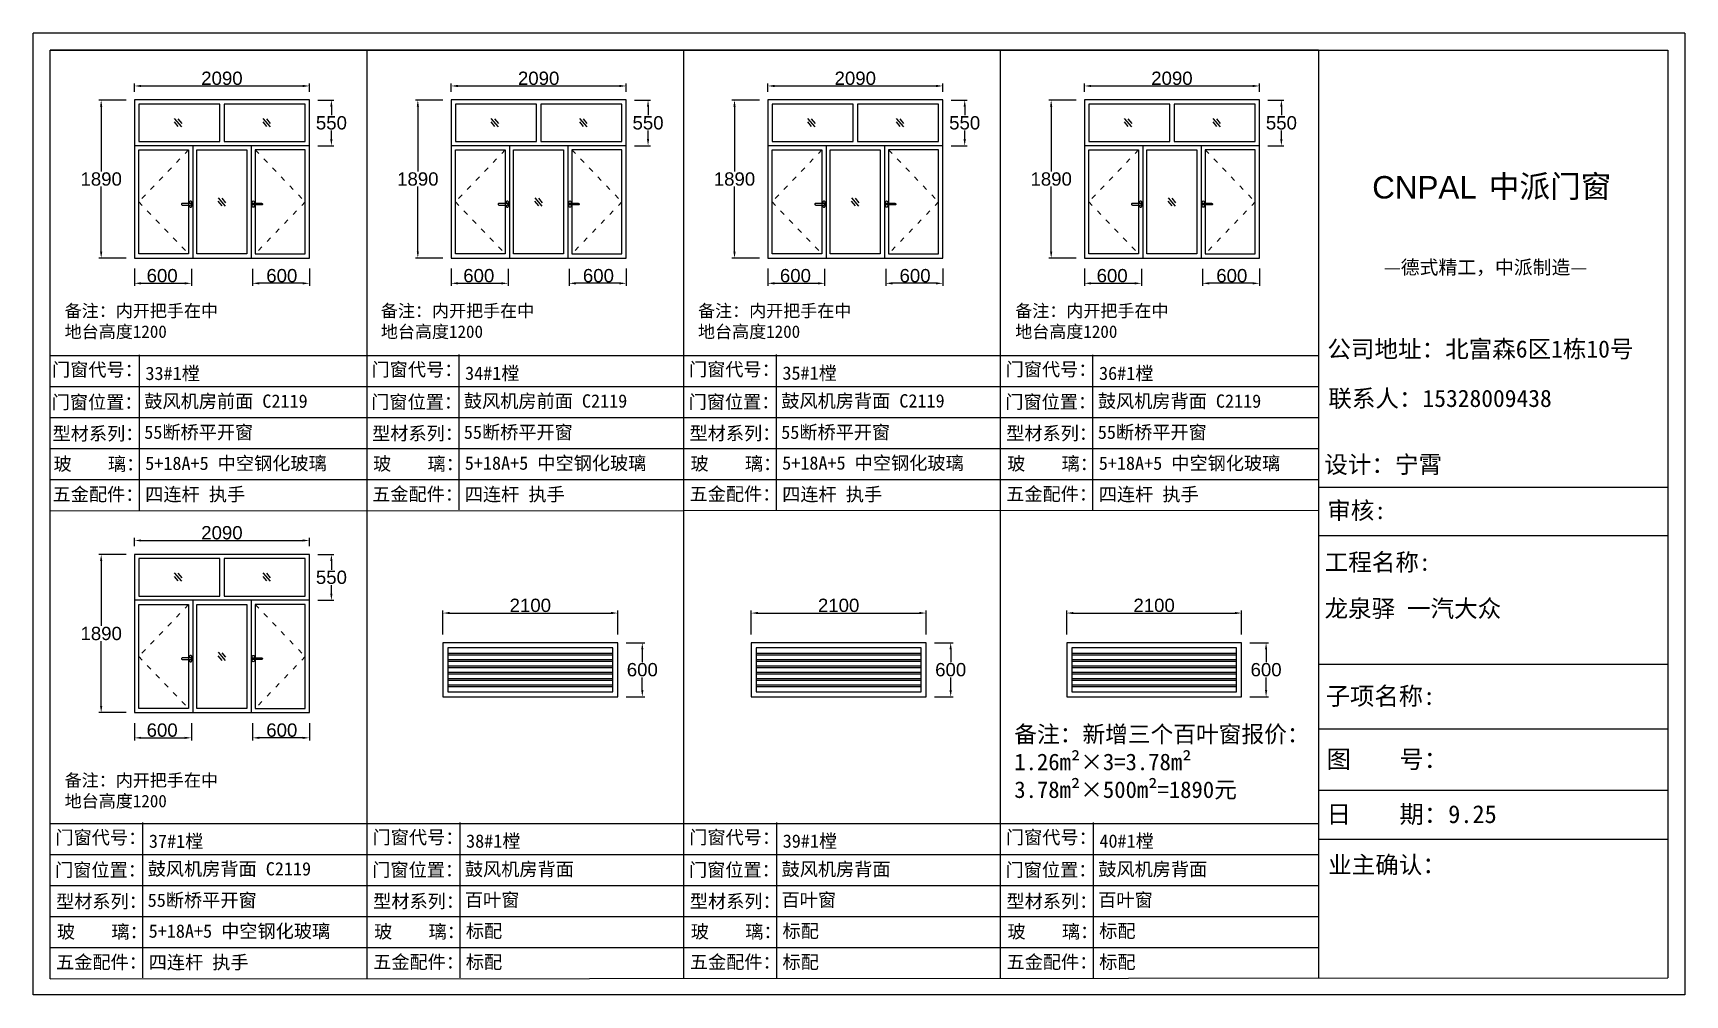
# Model space of a CAD drawing. Header units: inches. Extents: x -138455 to 599497, y -747149 to 13167.
# Drawn here: x 450050 to 469891, y -343784 to -332227 of the extents above; entities that cross this region are included whole.
import ezdxf

# ---------------------------------------------------------------- set-up
doc = ezdxf.new("R2010")
doc.units = ezdxf.units.IN
doc.header["$MEASUREMENT"] = 0
doc.header["$PDMODE"] = 35
doc.header["$PDSIZE"] = -3
doc.linetypes.add('ACAD_ISO03W100', pattern=[30, 12, -18])
doc.layers.add('0 @ 1', color=7, linetype='Continuous')
doc.styles.add('Annotative', font='arialbd.ttf')
doc.styles.add('MtXpl_', font='')
doc.styles.add('MtXpl__1', font='')
doc.styles.get("Standard").update_dxf_attribs({"font": 'arial.ttf'})
doc.styles.get('MtXpl_').set_extended_font_data('SimSun')
doc.styles.get('MtXpl__1').set_extended_font_data('SimSun', bold=True)
doc.dimstyles.get("Standard").update_dxf_attribs({"dimtxt": 80, "dimasz": 70, "dimexe": 40, "dimexo": 80, "dimgap": 0, "dimtad": 1, "dimtih": 1, "dimtoh": 1, "dimdec": 0, "dimzin": 0, "dimdsep": 46, "dimtxsty": 'Standard', "dimcen": 0.09, "dimadec": 0, "dimazin": 0, "dimtfac": 1, "dimtdec": 0, "dimtofl": 0, "dimtmove": 0, "dimatfit": 3, "dimfxl": 0, "dimtolj": 1, "dimtzin": 0, "dimarcsym": 0})

msp = doc.modelspace()

# ---------------------------------------------------------------- texts
for s, height, style, p in [('中派门窗', 269.64, 'MtXpl_', (467534.7, -334204.1)), ('—德式精工，中派制造—', 165.935, 'MtXpl_', (466275.6, -335124.2)), ('公司地址：北富森6区1栋10号', 207.419, 'MtXpl_', (465595.9, -336126.9)), ('门窗代号：', 160, 'MtXpl__1', (450277.6, -336351.5)), ('33#1樘', 160, 'MtXpl__1', (451400.6, -336396.3)), ('门窗代号：', 160, 'MtXpl__1', (454116.1, -336349.4)), ('34#1樘', 160, 'MtXpl__1', (455239.1, -336394.2)), ('门窗代号：', 160, 'MtXpl__1', (457928, -336347.8)), ('35#1樘', 160, 'MtXpl__1', (459051, -336392.6)), ('门窗代号：', 160, 'MtXpl__1', (461731.4, -336347.8)), ('36#1樘', 160, 'MtXpl__1', (462853.5, -336395.1)), ('联系人：15328009438', 207.419, 'MtXpl_', (465607.2, -336719.9)), ('门窗位置：', 160, 'MtXpl__1', (450273.8, -336741.8)), ('鼓风机房前面 C2119', 160, 'MtXpl__1', (451386.2, -336729.9)), ('门窗位置：', 160, 'MtXpl__1', (454112.3, -336739.7)), ('鼓风机房前面 C2119', 160, 'MtXpl__1', (455224.7, -336727.9)), ('门窗位置：', 160, 'MtXpl__1', (457924.2, -336738.2)), ('鼓风机房背面 C2119', 160, 'MtXpl__1', (459036.6, -336726.3)), ('门窗位置：', 160, 'MtXpl__1', (461727.6, -336738.2)), ('鼓风机房背面 C2119 ', 160, 'MtXpl__1', (462839.1, -336728.8)), ('型材系列：', 160, 'MtXpl__1', (450284.9, -337119.3)), ('55断桥平开窗', 160, 'MtXpl__1', (451386.2, -337103.1)), ('型材系列：', 160, 'MtXpl__1', (454123.4, -337117.2)), ('55断桥平开窗', 160, 'MtXpl__1', (455224.7, -337103.1)), ('型材系列：', 160, 'MtXpl__1', (457935.3, -337115.7)), ('55断桥平开窗', 160, 'MtXpl__1', (459036.6, -337103.1)), ('型材系列：', 160, 'MtXpl__1', (461738.7, -337115.7)), ('55断桥平开窗', 160, 'MtXpl__1', (462839.1, -337103.1)), ('5+18A+5 中空钢化玻璃', 160, 'MtXpl__1', (455236.3, -337474.1)), ('5+18A+5 中空钢化玻璃', 160, 'MtXpl__1', (459048.2, -337472.6)), ('设计：宁霄', 207.42, 'MtXpl_', (465558.6, -337514.3)), ('玻    璃：', 160, 'MtXpl__1', (450296.3, -337483.7)), ('5+18A+5 中空钢化玻璃', 160, 'MtXpl__1', (451397.8, -337476.2)), ('玻    璃：', 160, 'MtXpl__1', (454134.9, -337481.6)), ('玻    璃：', 160, 'MtXpl__1', (457946.7, -337480.1)), ('玻    璃：', 160, 'MtXpl__1', (461750.1, -337480.1)), ('5+18A+5 中空钢化玻璃', 160, 'MtXpl__1', (462850.7, -337475)), ('五金配件：', 160, 'MtXpl__1', (450285.3, -337848.5)), ('四连杆 执手', 160, 'MtXpl__1', (451397.8, -337849.3)), ('五金配件：', 160, 'MtXpl__1', (454123.8, -337846.4)), ('四连杆 执手', 160, 'MtXpl__1', (455236.3, -337849.3)), ('五金配件：', 160, 'MtXpl__1', (457935.7, -337844.9)), ('四连杆 执手', 160, 'MtXpl__1', (459048.2, -337849.3)), ('五金配件：', 160, 'MtXpl__1', (461739.1, -337844.9)), ('四连杆 执手', 160, 'MtXpl__1', (462850.7, -337849.3)), ('审核:', 207.42, 'MtXpl_', (465594.2, -338066.7)), ('工程名称:', 207.42, 'MtXpl_', (465563.8, -338687.9)), ('龙泉驿 一汽大众 ', 207.42, 'MtXpl_', (465562.4, -339244.5)), ('子项名称:', 214.34, 'MtXpl_', (465575.7, -340299.5)), ('图    号：', 214.34, 'MtXpl_', (465585.9, -341059.5)), ('日    期：9.25', 214.336, 'MtXpl_', (465586.7, -341718.9)), ('门窗代号：', 160, 'MtXpl__1', (450319, -341971.7)), ('37#1樘', 160, 'MtXpl__1', (451442, -342016.5)), ('门窗代号：', 160, 'MtXpl__1', (454128.4, -341970.2)), ('38#1樘', 160, 'MtXpl__1', (455251.4, -342015)), ('门窗代号：', 160, 'MtXpl__1', (457931.8, -341970.2)), ('39#1樘', 160, 'MtXpl__1', (459054.7, -342015)), ('门窗代号：', 160, 'MtXpl__1', (461735.1, -341970.2)), ('40#1樘', 160, 'MtXpl__1', (462858.1, -342015)), ('门窗位置：', 160, 'MtXpl__1', (450315.2, -342362.1)), ('鼓风机房背面 C2119', 160, 'MtXpl__1', (451427.5, -342348.7)), ('门窗位置：', 160, 'MtXpl__1', (454124.6, -342360.6)), ('鼓风机房背面', 160, 'MtXpl__1', (455236.9, -342352.3)), ('门窗位置：', 160, 'MtXpl__1', (457928, -342360.6)), ('鼓风机房背面', 160, 'MtXpl__1', (459040.3, -342352.3)), ('门窗位置：', 160, 'MtXpl__1', (461731.3, -342360.6)), ('鼓风机房背面', 160, 'MtXpl__1', (462843.7, -342352.3)), ('业主确认：', 207.42, 'MtXpl_', (465605.3, -342323.2)), ('型材系列：', 160, 'MtXpl__1', (450326.3, -342739.6)), ('55断桥平开窗', 160, 'MtXpl__1', (451427.5, -342725.4)), ('型材系列：', 160, 'MtXpl__1', (454135.7, -342738.1)), ('百叶窗', 160, 'MtXpl__1', (455236.9, -342721.8)), ('型材系列：', 160, 'MtXpl__1', (457939, -342738.1)), ('百叶窗', 160, 'MtXpl__1', (459040.3, -342721.8)), ('型材系列：', 160, 'MtXpl__1', (461742.4, -342738.1)), ('百叶窗', 160, 'MtXpl__1', (462843.7, -342721.8)), ('玻    璃：', 160, 'MtXpl__1', (450337.7, -343104)), ('5+18A+5 中空钢化玻璃', 160, 'MtXpl__1', (451439.1, -343096.5)), ('玻    璃：', 160, 'MtXpl__1', (454147.1, -343102.5)), ('标配', 160, 'MtXpl__1', (455248.5, -343094.9)), ('玻    璃：', 160, 'MtXpl__1', (457950.5, -343102.5)), ('标配', 160, 'MtXpl__1', (459051.9, -343094.9)), ('玻    璃：', 160, 'MtXpl__1', (461753.9, -343102.5)), ('标配', 160, 'MtXpl__1', (462855.3, -343094.9)), ('五金配件：', 160, 'MtXpl__1', (450326.6, -343468.8)), ('四连杆 执手', 160, 'MtXpl__1', (451439.1, -343471.7)), ('五金配件：', 160, 'MtXpl__1', (454136, -343467.3)), ('标配', 160, 'MtXpl__1', (455248.5, -343468.1)), ('五金配件：', 160, 'MtXpl__1', (457939.4, -343467.3)), ('标配', 160, 'MtXpl__1', (459051.9, -343468.1)), ('五金配件：', 160, 'MtXpl__1', (461742.8, -343467.3)), ('标配', 160, 'MtXpl__1', (462855.3, -343468.1))]:
    msp.add_text(s, height=height, dxfattribs=dict(style=style)).set_placement(p)
msp.add_text('CNPAL', height=269.64).set_placement((466134.6, -334215.2))
at = {"layer": '0 @ 1', "attachment_point": 1, "style": 'Annotative'}
for s, width, insert, char_height in [('{\\fSimSun|b1|i0|c134|p2;备注：内开把手在中\\P地台高度1200}', 2694.511, (450430.5, -335489.5), 150), ('{\\fSimSun|b1|i0|c134|p2;备注：内开把手在中\\P地台高度1200}', 2694.511, (454228, -335489.5), 150), ('{\\fSimSun|b1|i0|c134|p2;备注：内开把手在中\\P地台高度1200}', 2694.511, (458037.5, -335489.5), 150), ('{\\fSimSun|b1|i0|c134|p2;备注：内开把手在中\\P地台高度1200}', 2694.511, (461847, -335489.5), 150), ('{\\fSimSun|b1|i0|c134|p2;备注：新增三个百叶窗报价：1.26m²×3=3.78m²\\P3.78m²×500m²=1890元}', 3670.969, (461835.8, -340550.5), 200), ('{\\fSimSun|b1|i0|c134|p2;备注：内开把手在中\\P地台高度1200}', 2694.511, (450430.5, -341129.5), 150)]:
    msp.add_mtext_dynamic_manual_height_columns(s, width=width, gutter_width=903.5, heights=[0], dxfattribs=dict(at, insert=insert, char_height=char_height))

# ---------------------------------------------------------------- blocks, each defined once
blk = doc.blocks.new('123as')
at = {"color": 0}
for p, q in [((90189, 51387), (90252, 51462)), ((90194, 51330), (90312, 51470)), ((90251, 51335), (90314, 51410))]:
    blk.add_line(p, q, dxfattribs=at)
blk = doc.blocks.new('*D1889')
at = {"color": 0, "lineweight": -2, "transparency": 16777216}
for p, q in [((451269, -332932), (451269, -332833)), ((451349, -332863), (453289, -332863)), ((453369, -332932), (453369, -332833))]:
    blk.add_line(p, q, dxfattribs=at)
at = {"color": 0, "transparency": 16777216}
for points in [[(451349, -332850), (451349, -332877), (451269, -332863)], [(453289, -332850), (453289, -332877), (453369, -332863)]]:
    blk.add_solid(points, dxfattribs=at)
at = {"layer": 'Defpoints', "color": 0, "transparency": 16777216}
for p in [(453369, -332863), (451269, -333032), (453369, -333032)]:
    blk.add_point(p, dxfattribs=at)
at = {"color": 0, "transparency": 16777216, "insert": (452319, -332772), "char_height": 160, "attachment_point": 5}
blk.add_mtext('\\A1;2090', dxfattribs=at)
blk = doc.blocks.new('*D1890')
at = {"color": 0, "lineweight": -2, "transparency": 16777216}
for p, q in [((451169, -333032), (450839, -333032)), ((450869, -333112), (450869, -333890)), ((450869, -334852), (450869, -334073)), ((451169, -334932), (450839, -334932))]:
    blk.add_line(p, q, dxfattribs=at)
at = {"color": 0, "transparency": 16777216}
for points in [[(450855, -333112), (450882, -333112), (450869, -333032)], [(450855, -334852), (450882, -334852), (450869, -334932)]]:
    blk.add_solid(points, dxfattribs=at)
at = {"layer": 'Defpoints', "color": 0, "transparency": 16777216}
for p in [(451269, -333032), (450869, -334932), (451269, -334932)]:
    blk.add_point(p, dxfattribs=at)
at = {"color": 0, "transparency": 16777216, "insert": (450869, -333982), "char_height": 160, "attachment_point": 5}
blk.add_mtext('\\A1;1890', dxfattribs=at)
blk = doc.blocks.new('*D2014')
at = {"color": 0, "lineweight": -2, "transparency": 16777216}
for p, q in [((453469, -333032), (453664, -333032)), ((453634, -333112), (453634, -333215)), ((453634, -333502), (453634, -333398)), ((453469, -333582), (453664, -333582))]:
    blk.add_line(p, q, dxfattribs=at)
at = {"color": 0, "transparency": 16777216}
for points in [[(453620, -333112), (453647, -333112), (453634, -333032)], [(453620, -333502), (453647, -333502), (453634, -333582)]]:
    blk.add_solid(points, dxfattribs=at)
at = {"layer": 'Defpoints', "color": 0, "transparency": 16777216}
for p in [(453369, -333032), (453369, -333582), (453634, -333582)]:
    blk.add_point(p, dxfattribs=at)
at = {"color": 0, "transparency": 16777216, "insert": (453634, -333307), "char_height": 160, "attachment_point": 5}
blk.add_mtext('\\A1;550', dxfattribs=at)
blk = doc.blocks.new('dzcs')
blk.add_lwpolyline([(142096, -3328), (142196, -3328, 0.414214), (142206, -3318), (142206, -3318, 0.414214), (142196, -3308), (142096, -3308, 0.414214), (142086, -3318), (142086, -3318, 0.414214)], format="xyb", close=True)
blk.add_lwpolyline([(142182, -3328), (142182, -3342, 0.414214), (142196, -3355), (142196, -3355, 0.414214), (142209, -3342), (142209, -3294, 0.414214), (142196, -3280), (142196, -3280, 0.414214), (142182, -3294), (142182, -3308)], format="xyb")
blk = doc.blocks.new('*D1891')
at = {"color": 0, "lineweight": -2, "transparency": 16777216}
for p, q in [((455073, -332932), (455073, -332833)), ((455153, -332863), (457093, -332863)), ((457173, -332932), (457173, -332833))]:
    blk.add_line(p, q, dxfattribs=at)
at = {"color": 0, "transparency": 16777216}
for points in [[(455153, -332850), (455153, -332877), (455073, -332863)], [(457093, -332850), (457093, -332877), (457173, -332863)]]:
    blk.add_solid(points, dxfattribs=at)
at = {"layer": 'Defpoints', "color": 0, "transparency": 16777216}
for p in [(457173, -332863), (455073, -333032), (457173, -333032)]:
    blk.add_point(p, dxfattribs=at)
at = {"color": 0, "transparency": 16777216, "insert": (456123, -332772), "char_height": 160, "attachment_point": 5}
blk.add_mtext('\\A1;2090', dxfattribs=at)
blk = doc.blocks.new('*D1892')
at = {"color": 0, "lineweight": -2, "transparency": 16777216}
for p, q in [((454973, -333032), (454642, -333032)), ((454672, -333112), (454672, -333890)), ((454672, -334852), (454672, -334073)), ((454973, -334932), (454642, -334932))]:
    blk.add_line(p, q, dxfattribs=at)
at = {"color": 0, "transparency": 16777216}
for points in [[(454659, -333112), (454685, -333112), (454672, -333032)], [(454659, -334852), (454685, -334852), (454672, -334932)]]:
    blk.add_solid(points, dxfattribs=at)
at = {"layer": 'Defpoints', "color": 0, "transparency": 16777216}
for p in [(455073, -333032), (454672, -334932), (455073, -334932)]:
    blk.add_point(p, dxfattribs=at)
at = {"color": 0, "transparency": 16777216, "insert": (454672, -333982), "char_height": 160, "attachment_point": 5}
blk.add_mtext('\\A1;1890', dxfattribs=at)
blk = doc.blocks.new('*D2015')
at = {"color": 0, "lineweight": -2, "transparency": 16777216}
for p, q in [((457273, -333032), (457467, -333032)), ((457437, -333112), (457437, -333215)), ((457437, -333502), (457437, -333398)), ((457273, -333582), (457467, -333582))]:
    blk.add_line(p, q, dxfattribs=at)
at = {"color": 0, "transparency": 16777216}
for points in [[(457424, -333112), (457450, -333112), (457437, -333032)], [(457424, -333502), (457450, -333502), (457437, -333582)]]:
    blk.add_solid(points, dxfattribs=at)
at = {"layer": 'Defpoints', "color": 0, "transparency": 16777216}
for p in [(457173, -333032), (457173, -333582), (457437, -333582)]:
    blk.add_point(p, dxfattribs=at)
at = {"color": 0, "transparency": 16777216, "insert": (457437, -333307), "char_height": 160, "attachment_point": 5}
blk.add_mtext('\\A1;550', dxfattribs=at)
blk = doc.blocks.new('*D1893')
at = {"color": 0, "lineweight": -2, "transparency": 16777216}
for p, q in [((458876, -332932), (458876, -332833)), ((458956, -332863), (460896, -332863)), ((460976, -332932), (460976, -332833))]:
    blk.add_line(p, q, dxfattribs=at)
at = {"color": 0, "transparency": 16777216}
for points in [[(458956, -332850), (458956, -332877), (458876, -332863)], [(460896, -332850), (460896, -332877), (460976, -332863)]]:
    blk.add_solid(points, dxfattribs=at)
at = {"layer": 'Defpoints', "color": 0, "transparency": 16777216}
for p in [(460976, -332863), (458876, -333032), (460976, -333032)]:
    blk.add_point(p, dxfattribs=at)
at = {"color": 0, "transparency": 16777216, "insert": (459926, -332772), "char_height": 160, "attachment_point": 5}
blk.add_mtext('\\A1;2090', dxfattribs=at)
blk = doc.blocks.new('*D1894')
at = {"color": 0, "lineweight": -2, "transparency": 16777216}
for p, q in [((458776, -333032), (458445, -333032)), ((458475, -333112), (458475, -333890)), ((458475, -334852), (458475, -334073)), ((458776, -334932), (458445, -334932))]:
    blk.add_line(p, q, dxfattribs=at)
at = {"color": 0, "transparency": 16777216}
for points in [[(458462, -333112), (458489, -333112), (458475, -333032)], [(458462, -334852), (458489, -334852), (458475, -334932)]]:
    blk.add_solid(points, dxfattribs=at)
at = {"layer": 'Defpoints', "color": 0, "transparency": 16777216}
for p in [(458876, -333032), (458475, -334932), (458876, -334932)]:
    blk.add_point(p, dxfattribs=at)
at = {"color": 0, "transparency": 16777216, "insert": (458475, -333982), "char_height": 160, "attachment_point": 5}
blk.add_mtext('\\A1;1890', dxfattribs=at)
blk = doc.blocks.new('*D2016')
at = {"color": 0, "lineweight": -2, "transparency": 16777216}
for p, q in [((461076, -333032), (461270, -333032)), ((461240, -333112), (461240, -333215)), ((461240, -333502), (461240, -333398)), ((461076, -333582), (461270, -333582))]:
    blk.add_line(p, q, dxfattribs=at)
at = {"color": 0, "transparency": 16777216}
for points in [[(461227, -333112), (461254, -333112), (461240, -333032)], [(461227, -333502), (461254, -333502), (461240, -333582)]]:
    blk.add_solid(points, dxfattribs=at)
at = {"layer": 'Defpoints', "color": 0, "transparency": 16777216}
for p in [(460976, -333032), (460976, -333582), (461240, -333582)]:
    blk.add_point(p, dxfattribs=at)
at = {"color": 0, "transparency": 16777216, "insert": (461240, -333307), "char_height": 160, "attachment_point": 5}
blk.add_mtext('\\A1;550', dxfattribs=at)
blk = doc.blocks.new('*D1895')
at = {"color": 0, "lineweight": -2, "transparency": 16777216}
for p, q in [((462679, -332932), (462679, -332833)), ((462759, -332863), (464699, -332863)), ((464779, -332932), (464779, -332833))]:
    blk.add_line(p, q, dxfattribs=at)
at = {"color": 0, "transparency": 16777216}
for points in [[(462759, -332850), (462759, -332877), (462679, -332863)], [(464699, -332850), (464699, -332877), (464779, -332863)]]:
    blk.add_solid(points, dxfattribs=at)
at = {"layer": 'Defpoints', "color": 0, "transparency": 16777216}
for p in [(464779, -332863), (462679, -333032), (464779, -333032)]:
    blk.add_point(p, dxfattribs=at)
at = {"color": 0, "transparency": 16777216, "insert": (463729, -332772), "char_height": 160, "attachment_point": 5}
blk.add_mtext('\\A1;2090', dxfattribs=at)
blk = doc.blocks.new('*D1896')
at = {"color": 0, "lineweight": -2, "transparency": 16777216}
for p, q in [((462579, -333032), (462249, -333032)), ((462279, -333112), (462279, -333890)), ((462279, -334852), (462279, -334073)), ((462579, -334932), (462249, -334932))]:
    blk.add_line(p, q, dxfattribs=at)
at = {"color": 0, "transparency": 16777216}
for points in [[(462265, -333112), (462292, -333112), (462279, -333032)], [(462265, -334852), (462292, -334852), (462279, -334932)]]:
    blk.add_solid(points, dxfattribs=at)
at = {"layer": 'Defpoints', "color": 0, "transparency": 16777216}
for p in [(462679, -333032), (462279, -334932), (462679, -334932)]:
    blk.add_point(p, dxfattribs=at)
at = {"color": 0, "transparency": 16777216, "insert": (462279, -333982), "char_height": 160, "attachment_point": 5}
blk.add_mtext('\\A1;1890', dxfattribs=at)
blk = doc.blocks.new('*D2017')
at = {"color": 0, "lineweight": -2, "transparency": 16777216}
for p, q in [((464879, -333032), (465074, -333032)), ((465044, -333112), (465044, -333215)), ((465044, -333502), (465044, -333398)), ((464879, -333582), (465074, -333582))]:
    blk.add_line(p, q, dxfattribs=at)
at = {"color": 0, "transparency": 16777216}
for points in [[(465030, -333112), (465057, -333112), (465044, -333032)], [(465030, -333502), (465057, -333502), (465044, -333582)]]:
    blk.add_solid(points, dxfattribs=at)
at = {"layer": 'Defpoints', "color": 0, "transparency": 16777216}
for p in [(464779, -333032), (464779, -333582), (465044, -333582)]:
    blk.add_point(p, dxfattribs=at)
at = {"color": 0, "transparency": 16777216, "insert": (465044, -333307), "char_height": 160, "attachment_point": 5}
blk.add_mtext('\\A1;550', dxfattribs=at)
blk = doc.blocks.new('*D1897')
at = {"color": 0, "lineweight": -2, "transparency": 16777216}
for p, q in [((451269, -338392), (451269, -338294)), ((451349, -338324), (453289, -338324)), ((453369, -338392), (453369, -338294))]:
    blk.add_line(p, q, dxfattribs=at)
at = {"color": 0, "transparency": 16777216}
for points in [[(451349, -338311), (451349, -338337), (451269, -338324)], [(453289, -338311), (453289, -338337), (453369, -338324)]]:
    blk.add_solid(points, dxfattribs=at)
at = {"layer": 'Defpoints', "color": 0, "transparency": 16777216}
for p in [(453369, -338324), (451269, -338492), (453369, -338492)]:
    blk.add_point(p, dxfattribs=at)
at = {"color": 0, "transparency": 16777216, "insert": (452319, -338232), "char_height": 160, "attachment_point": 5}
blk.add_mtext('\\A1;2090', dxfattribs=at)
blk = doc.blocks.new('*D1898')
at = {"color": 0, "lineweight": -2, "transparency": 16777216}
for p, q in [((451169, -338492), (450839, -338492)), ((450869, -338572), (450869, -339350)), ((450869, -340312), (450869, -339534)), ((451169, -340392), (450839, -340392))]:
    blk.add_line(p, q, dxfattribs=at)
at = {"color": 0, "transparency": 16777216}
for points in [[(450855, -338572), (450882, -338572), (450869, -338492)], [(450855, -340312), (450882, -340312), (450869, -340392)]]:
    blk.add_solid(points, dxfattribs=at)
at = {"layer": 'Defpoints', "color": 0, "transparency": 16777216}
for p in [(451269, -338492), (450869, -340392), (451269, -340392)]:
    blk.add_point(p, dxfattribs=at)
at = {"color": 0, "transparency": 16777216, "insert": (450869, -339442), "char_height": 160, "attachment_point": 5}
blk.add_mtext('\\A1;1890', dxfattribs=at)
blk = doc.blocks.new('*D2018')
at = {"color": 0, "lineweight": -2, "transparency": 16777216}
for p, q in [((453469, -338492), (453664, -338492)), ((453634, -338572), (453634, -338675)), ((453634, -338962), (453634, -338859)), ((453469, -339042), (453664, -339042))]:
    blk.add_line(p, q, dxfattribs=at)
at = {"color": 0, "transparency": 16777216}
for points in [[(453620, -338572), (453647, -338572), (453634, -338492)], [(453620, -338962), (453647, -338962), (453634, -339042)]]:
    blk.add_solid(points, dxfattribs=at)
at = {"layer": 'Defpoints', "color": 0, "transparency": 16777216}
for p in [(453369, -338492), (453369, -339042), (453634, -339042)]:
    blk.add_point(p, dxfattribs=at)
at = {"color": 0, "transparency": 16777216, "insert": (453634, -338767), "char_height": 160, "attachment_point": 5}
blk.add_mtext('\\A1;550', dxfattribs=at)
blk = doc.blocks.new('*D2019')
at = {"color": 0, "lineweight": -2, "transparency": 16777216}
for p, q in [((454973, -339452), (454973, -339166)), ((455053, -339196), (456993, -339196)), ((457073, -339452), (457073, -339166))]:
    blk.add_line(p, q, dxfattribs=at)
at = {"color": 0, "transparency": 16777216}
for points in [[(455053, -339182), (455053, -339209), (454973, -339196)], [(456993, -339182), (456993, -339209), (457073, -339196)]]:
    blk.add_solid(points, dxfattribs=at)
at = {"layer": 'Defpoints', "color": 0, "transparency": 16777216}
for p in [(457073, -339196), (454973, -339552), (457073, -339552)]:
    blk.add_point(p, dxfattribs=at)
at = {"color": 0, "transparency": 16777216, "insert": (456023, -339104), "char_height": 160, "attachment_point": 5}
blk.add_mtext('\\A1;2100', dxfattribs=at)
blk = doc.blocks.new('*D2020')
at = {"color": 0, "lineweight": -2, "transparency": 16777216}
for p, q in [((457173, -339552), (457398, -339552)), ((457368, -339632), (457368, -339785)), ((457368, -340122), (457368, -339969)), ((457173, -340202), (457398, -340202))]:
    blk.add_line(p, q, dxfattribs=at)
at = {"color": 0, "transparency": 16777216}
for points in [[(457355, -339632), (457381, -339632), (457368, -339552)], [(457355, -340122), (457381, -340122), (457368, -340202)]]:
    blk.add_solid(points, dxfattribs=at)
at = {"layer": 'Defpoints', "color": 0, "transparency": 16777216}
for p in [(457073, -339552), (457073, -340202), (457368, -340202)]:
    blk.add_point(p, dxfattribs=at)
at = {"color": 0, "transparency": 16777216, "insert": (457368, -339877), "char_height": 160, "attachment_point": 5}
blk.add_mtext('\\A1;600', dxfattribs=at)
blk = doc.blocks.new('*D2037')
at = {"color": 0, "lineweight": -2, "transparency": 16777216}
for p, q in [((458676, -339452), (458676, -339166)), ((458756, -339196), (460696, -339196)), ((460776, -339452), (460776, -339166))]:
    blk.add_line(p, q, dxfattribs=at)
at = {"color": 0, "transparency": 16777216}
for points in [[(458756, -339182), (458756, -339209), (458676, -339196)], [(460696, -339182), (460696, -339209), (460776, -339196)]]:
    blk.add_solid(points, dxfattribs=at)
at = {"layer": 'Defpoints', "color": 0, "transparency": 16777216}
for p in [(460776, -339196), (458676, -339552), (460776, -339552)]:
    blk.add_point(p, dxfattribs=at)
at = {"color": 0, "transparency": 16777216, "insert": (459726, -339104), "char_height": 160, "attachment_point": 5}
blk.add_mtext('\\A1;2100', dxfattribs=at)
blk = doc.blocks.new('*D2038')
at = {"color": 0, "lineweight": -2, "transparency": 16777216}
for p, q in [((462465, -339452), (462465, -339166)), ((462545, -339196), (464485, -339196)), ((464565, -339452), (464565, -339166))]:
    blk.add_line(p, q, dxfattribs=at)
at = {"color": 0, "transparency": 16777216}
for points in [[(462545, -339182), (462545, -339209), (462465, -339196)], [(464485, -339182), (464485, -339209), (464565, -339196)]]:
    blk.add_solid(points, dxfattribs=at)
at = {"layer": 'Defpoints', "color": 0, "transparency": 16777216}
for p in [(464565, -339196), (462465, -339552), (464565, -339552)]:
    blk.add_point(p, dxfattribs=at)
at = {"color": 0, "transparency": 16777216, "insert": (463515, -339104), "char_height": 160, "attachment_point": 5}
blk.add_mtext('\\A1;2100', dxfattribs=at)
blk = doc.blocks.new('*D1902')
at = {"color": 0, "lineweight": -2, "transparency": 16777216}
for p, q in [((452687, -335060), (452687, -335264)), ((453369, -335056), (453369, -335264)), ((453289, -335234), (452767, -335234))]:
    blk.add_line(p, q, dxfattribs=at)
at = {"color": 0, "transparency": 16777216}
for points in [[(452767, -335221), (452767, -335248), (452687, -335234)], [(453289, -335221), (453289, -335248), (453369, -335234)]]:
    blk.add_solid(points, dxfattribs=at)
at = {"layer": 'Defpoints', "color": 0, "transparency": 16777216}
for p in [(452687, -334960), (453369, -334956), (452687, -335234)]:
    blk.add_point(p, dxfattribs=at)
at = {"color": 0, "transparency": 16777216, "insert": (453038, -335143), "char_height": 160, "width": 351.65, "attachment_point": 5}
blk.add_mtext('\\A1;600', dxfattribs=at)
blk = doc.blocks.new('*D1903')
at = {"color": 0, "lineweight": -2, "transparency": 16777216}
for p, q in [((451269, -335056), (451269, -335264)), ((451952, -335060), (451952, -335264)), ((451349, -335234), (451872, -335234))]:
    blk.add_line(p, q, dxfattribs=at)
at = {"color": 0, "transparency": 16777216}
for points in [[(451349, -335221), (451349, -335248), (451269, -335234)], [(451872, -335221), (451872, -335248), (451952, -335234)]]:
    blk.add_solid(points, dxfattribs=at)
at = {"layer": 'Defpoints', "color": 0, "transparency": 16777216}
for p in [(451269, -334956), (451952, -334960), (451952, -335234)]:
    blk.add_point(p, dxfattribs=at)
at = {"color": 0, "transparency": 16777216, "insert": (451601, -335143), "char_height": 160, "width": 351.65, "attachment_point": 5}
blk.add_mtext('\\A1;600', dxfattribs=at)
blk = doc.blocks.new('*D1904')
at = {"color": 0, "lineweight": -2, "transparency": 16777216}
for p, q in [((456490, -335060), (456490, -335264)), ((457173, -335056), (457173, -335264)), ((457093, -335234), (456570, -335234))]:
    blk.add_line(p, q, dxfattribs=at)
at = {"color": 0, "transparency": 16777216}
for points in [[(456570, -335221), (456570, -335248), (456490, -335234)], [(457093, -335221), (457093, -335248), (457173, -335234)]]:
    blk.add_solid(points, dxfattribs=at)
at = {"layer": 'Defpoints', "color": 0, "transparency": 16777216}
for p in [(456490, -334960), (457173, -334956), (456490, -335234)]:
    blk.add_point(p, dxfattribs=at)
at = {"color": 0, "transparency": 16777216, "insert": (456841, -335143), "char_height": 160, "width": 351.65, "attachment_point": 5}
blk.add_mtext('\\A1;600', dxfattribs=at)
blk = doc.blocks.new('*D1905')
at = {"color": 0, "lineweight": -2, "transparency": 16777216}
for p, q in [((455073, -335056), (455073, -335264)), ((455755, -335060), (455755, -335264)), ((455153, -335234), (455675, -335234))]:
    blk.add_line(p, q, dxfattribs=at)
at = {"color": 0, "transparency": 16777216}
for points in [[(455153, -335221), (455153, -335248), (455073, -335234)], [(455675, -335221), (455675, -335248), (455755, -335234)]]:
    blk.add_solid(points, dxfattribs=at)
at = {"layer": 'Defpoints', "color": 0, "transparency": 16777216}
for p in [(455073, -334956), (455755, -334960), (455755, -335234)]:
    blk.add_point(p, dxfattribs=at)
at = {"color": 0, "transparency": 16777216, "insert": (455404, -335143), "char_height": 160, "width": 351.65, "attachment_point": 5}
blk.add_mtext('\\A1;600', dxfattribs=at)
blk = doc.blocks.new('*D1906')
at = {"color": 0, "lineweight": -2, "transparency": 16777216}
for p, q in [((460293, -335060), (460293, -335264)), ((460976, -335056), (460976, -335264)), ((460896, -335234), (460373, -335234))]:
    blk.add_line(p, q, dxfattribs=at)
at = {"color": 0, "transparency": 16777216}
for points in [[(460373, -335221), (460373, -335248), (460293, -335234)], [(460896, -335221), (460896, -335248), (460976, -335234)]]:
    blk.add_solid(points, dxfattribs=at)
at = {"layer": 'Defpoints', "color": 0, "transparency": 16777216}
for p in [(460293, -334960), (460976, -334956), (460293, -335234)]:
    blk.add_point(p, dxfattribs=at)
at = {"color": 0, "transparency": 16777216, "insert": (460644, -335143), "char_height": 160, "width": 351.65, "attachment_point": 5}
blk.add_mtext('\\A1;600', dxfattribs=at)
blk = doc.blocks.new('*D1907')
at = {"color": 0, "lineweight": -2, "transparency": 16777216}
for p, q in [((458876, -335056), (458876, -335264)), ((459558, -335060), (459558, -335264)), ((458956, -335234), (459478, -335234))]:
    blk.add_line(p, q, dxfattribs=at)
at = {"color": 0, "transparency": 16777216}
for points in [[(458956, -335221), (458956, -335248), (458876, -335234)], [(459478, -335221), (459478, -335248), (459558, -335234)]]:
    blk.add_solid(points, dxfattribs=at)
at = {"layer": 'Defpoints', "color": 0, "transparency": 16777216}
for p in [(458876, -334956), (459558, -334960), (459558, -335234)]:
    blk.add_point(p, dxfattribs=at)
at = {"color": 0, "transparency": 16777216, "insert": (459207, -335143), "char_height": 160, "width": 351.65, "attachment_point": 5}
blk.add_mtext('\\A1;600', dxfattribs=at)
blk = doc.blocks.new('*D1908')
at = {"color": 0, "lineweight": -2, "transparency": 16777216}
for p, q in [((464097, -335060), (464097, -335264)), ((464779, -335056), (464779, -335264)), ((464699, -335234), (464177, -335234))]:
    blk.add_line(p, q, dxfattribs=at)
at = {"color": 0, "transparency": 16777216}
for points in [[(464177, -335221), (464177, -335248), (464097, -335234)], [(464699, -335221), (464699, -335248), (464779, -335234)]]:
    blk.add_solid(points, dxfattribs=at)
at = {"layer": 'Defpoints', "color": 0, "transparency": 16777216}
for p in [(464097, -334960), (464779, -334956), (464097, -335234)]:
    blk.add_point(p, dxfattribs=at)
at = {"color": 0, "transparency": 16777216, "insert": (464448, -335143), "char_height": 160, "width": 351.65, "attachment_point": 5}
blk.add_mtext('\\A1;600', dxfattribs=at)
blk = doc.blocks.new('*D1909')
at = {"color": 0, "lineweight": -2, "transparency": 16777216}
for p, q in [((462679, -335056), (462679, -335264)), ((463362, -335060), (463362, -335264)), ((462759, -335234), (463282, -335234))]:
    blk.add_line(p, q, dxfattribs=at)
at = {"color": 0, "transparency": 16777216}
for points in [[(462759, -335221), (462759, -335248), (462679, -335234)], [(463282, -335221), (463282, -335248), (463362, -335234)]]:
    blk.add_solid(points, dxfattribs=at)
at = {"layer": 'Defpoints', "color": 0, "transparency": 16777216}
for p in [(462679, -334956), (463362, -334960), (463362, -335234)]:
    blk.add_point(p, dxfattribs=at)
at = {"color": 0, "transparency": 16777216, "insert": (463011, -335143), "char_height": 160, "width": 351.65, "attachment_point": 5}
blk.add_mtext('\\A1;600', dxfattribs=at)
blk = doc.blocks.new('*D1910')
at = {"color": 0, "lineweight": -2, "transparency": 16777216}
for p, q in [((452687, -340520), (452687, -340725)), ((453369, -340517), (453369, -340725)), ((453289, -340695), (452767, -340695))]:
    blk.add_line(p, q, dxfattribs=at)
at = {"color": 0, "transparency": 16777216}
for points in [[(452767, -340682), (452767, -340708), (452687, -340695)], [(453289, -340682), (453289, -340708), (453369, -340695)]]:
    blk.add_solid(points, dxfattribs=at)
at = {"layer": 'Defpoints', "color": 0, "transparency": 16777216}
for p in [(452687, -340420), (453369, -340417), (452687, -340695)]:
    blk.add_point(p, dxfattribs=at)
at = {"color": 0, "transparency": 16777216, "insert": (453038, -340603), "char_height": 160, "width": 351.65, "attachment_point": 5}
blk.add_mtext('\\A1;600', dxfattribs=at)
blk = doc.blocks.new('*D1911')
at = {"color": 0, "lineweight": -2, "transparency": 16777216}
for p, q in [((451269, -340517), (451269, -340725)), ((451952, -340520), (451952, -340725)), ((451349, -340695), (451872, -340695))]:
    blk.add_line(p, q, dxfattribs=at)
at = {"color": 0, "transparency": 16777216}
for points in [[(451349, -340682), (451349, -340708), (451269, -340695)], [(451872, -340682), (451872, -340708), (451952, -340695)]]:
    blk.add_solid(points, dxfattribs=at)
at = {"layer": 'Defpoints', "color": 0, "transparency": 16777216}
for p in [(451269, -340417), (451952, -340420), (451952, -340695)]:
    blk.add_point(p, dxfattribs=at)
at = {"color": 0, "transparency": 16777216, "insert": (451601, -340603), "char_height": 160, "width": 351.65, "attachment_point": 5}
blk.add_mtext('\\A1;600', dxfattribs=at)
blk = doc.blocks.new('*D1912')
at = {"color": 0, "lineweight": -2, "transparency": 16777216}
for p, q in [((460877, -339552), (461102, -339552)), ((461072, -339632), (461072, -339785)), ((461072, -340122), (461072, -339969)), ((460877, -340202), (461102, -340202))]:
    blk.add_line(p, q, dxfattribs=at)
at = {"color": 0, "transparency": 16777216}
for points in [[(461058, -339632), (461085, -339632), (461072, -339552)], [(461058, -340122), (461085, -340122), (461072, -340202)]]:
    blk.add_solid(points, dxfattribs=at)
at = {"layer": 'Defpoints', "color": 0, "transparency": 16777216}
for p in [(460777, -339552), (460777, -340202), (461072, -340202)]:
    blk.add_point(p, dxfattribs=at)
at = {"color": 0, "transparency": 16777216, "insert": (461072, -339877), "char_height": 160, "attachment_point": 5}
blk.add_mtext('\\A1;600', dxfattribs=at)
blk = doc.blocks.new('*D1913')
at = {"color": 0, "lineweight": -2, "transparency": 16777216}
for p, q in [((464665, -339552), (464890, -339552)), ((464860, -339632), (464860, -339785)), ((464860, -340122), (464860, -339969)), ((464665, -340202), (464890, -340202))]:
    blk.add_line(p, q, dxfattribs=at)
at = {"color": 0, "transparency": 16777216}
for points in [[(464847, -339632), (464873, -339632), (464860, -339552)], [(464847, -340122), (464873, -340122), (464860, -340202)]]:
    blk.add_solid(points, dxfattribs=at)
at = {"layer": 'Defpoints', "color": 0, "transparency": 16777216}
for p in [(464565, -339552), (464565, -340202), (464860, -340202)]:
    blk.add_point(p, dxfattribs=at)
at = {"color": 0, "transparency": 16777216, "insert": (464860, -339877), "char_height": 160, "attachment_point": 5}
blk.add_mtext('\\A1;600', dxfattribs=at)

# ---------------------------------------------------------------- dimensions: what is measured, and where the dimension line sits
for base, p1, p2, picture, middle in [((453369.2, -332863.5), (451269.2, -333031.5), (453369.2, -333031.5), '*D1889', (452319.2, -332771.8)), ((457172.5, -332863.5), (455072.5, -333031.5), (457172.5, -333031.5), '*D1891', (456122.5, -332771.8)), ((460975.9, -332863.5), (458875.9, -333031.5), (460975.9, -333031.5), '*D1893', (459925.9, -332771.8)), ((464779.3, -332863.5), (462679.3, -333031.5), (464779.3, -333031.5), '*D1895', (463729.3, -332771.8)), ((453369.2, -338323.9), (451269.2, -338491.9), (453369.2, -338491.9), '*D1897', (452319.2, -338232.2))]:
    dim = msp.add_linear_dim(base=base, p1=p1, p2=p2, text='2090', dimstyle='Standard', override={"dimtxt": 160, "dimasz": 80, "dimexe": 30, "dimexo": 100, "dimgap": 10})
    dim.commit()
    dim.dimension.update_dxf_attribs({"geometry": picture, "text_midpoint": middle})
for base, p1, p2, text, picture, middle in [((450868.7, -334931.5), (451269.2, -333031.5), (451269.2, -334931.5), '1890', '*D1890', (450868.7, -333981.5)), ((454672, -334931.5), (455072.5, -333031.5), (455072.5, -334931.5), '1890', '*D1892', (454672, -333981.5)), ((458475.4, -334931.5), (458875.9, -333031.5), (458875.9, -334931.5), '1890', '*D1894', (458475.4, -333981.5)), ((462278.8, -334931.5), (462679.3, -333031.5), (462679.3, -334931.5), '1890', '*D1896', (462278.8, -333981.5)), ((450868.7, -340391.9), (451269.2, -338491.9), (451269.2, -340391.9), '1890', '*D1898', (450868.7, -339441.9)), ((457368, -340202), (457073, -339552), (457073, -340202), '600', '*D2020', (457368, -339877)), ((461071.5, -340202), (460776.5, -339552), (460776.5, -340202), '600', '*D1912', (461071.5, -339877)), ((464860, -340202), (464565, -339552), (464565, -340202), '600', '*D1913', (464860, -339877))]:
    dim = msp.add_linear_dim(base=base, p1=p1, p2=p2, angle=90, text=text, dimstyle='Standard', override={"dimtxt": 160, "dimasz": 80, "dimexe": 30, "dimexo": 100, "dimgap": 10})
    dim.commit()
    dim.dimension.update_dxf_attribs({"geometry": picture, "text_midpoint": middle})
for base, p1, p2, picture, middle in [((453633.7, -333581.5), (453369.2, -333031.5), (453369.2, -333581.5), '*D2014', (453633.7, -333306.5)), ((457437, -333581.5), (457172.5, -333031.5), (457172.5, -333581.5), '*D2015', (457437, -333306.5)), ((461240.4, -333581.5), (460975.9, -333031.5), (460975.9, -333581.5), '*D2016', (461240.4, -333306.5)), ((465043.8, -333581.5), (464779.3, -333031.5), (464779.3, -333581.5), '*D2017', (465043.8, -333306.5)), ((453633.7, -339041.9), (453369.2, -338491.9), (453369.2, -339041.9), '*D2018', (453633.7, -338766.9))]:
    dim = msp.add_linear_dim(base=base, p1=p1, p2=p2, angle=90, dimstyle='Standard', override={"dimtxt": 160, "dimasz": 80, "dimexe": 30, "dimexo": 100, "dimgap": 10})
    dim.commit()
    dim.dimension.update_dxf_attribs({"geometry": picture, "text_midpoint": middle})
for base, p1, p2, picture, middle in [((451951.7, -335234.5), (451269.2, -334956.5), (451951.7, -334960), '*D1903', (451600.7, -335234.5)), ((455755, -335234.5), (455072.5, -334956.5), (455755, -334960), '*D1905', (455404, -335234.5)), ((459558.4, -335234.5), (458875.9, -334956.5), (459558.4, -334960), '*D1907', (459207.4, -335234.5)), ((463361.8, -335234.5), (462679.3, -334956.5), (463361.8, -334960), '*D1909', (463010.8, -335234.5)), ((451951.7, -340694.8), (451269.2, -340416.8), (451951.7, -340420.3), '*D1911', (451600.7, -340694.8))]:
    dim = msp.add_linear_dim(base=base, p1=p1, p2=p2, text='600', dimstyle='Standard', override={"dimtxt": 160, "dimasz": 80, "dimexe": 30, "dimexo": 100, "dimgap": 10, "dimfxl": 100})
    dim.commit()
    dim.dimension.update_dxf_attribs({"geometry": picture, "text_midpoint": middle, "dimtype": 160})
for base, p1, p2, picture, middle in [((452686.7, -335234.5), (453369.2, -334956.5), (452686.7, -334960), '*D1902', (453037.7, -335234.5)), ((456490, -335234.5), (457172.5, -334956.5), (456490, -334960), '*D1904', (456841, -335234.5)), ((460293.4, -335234.5), (460975.9, -334956.5), (460293.4, -334960), '*D1906', (460644.4, -335234.5)), ((464096.8, -335234.5), (464779.3, -334956.5), (464096.8, -334960), '*D1908', (464447.8, -335234.5)), ((452686.7, -340694.8), (453369.2, -340416.8), (452686.7, -340420.3), '*D1910', (453037.7, -340694.8))]:
    dim = msp.add_linear_dim(base=base, p1=p1, p2=p2, angle=180, text='600', dimstyle='Standard', override={"dimtxt": 160, "dimasz": 80, "dimexe": 30, "dimexo": 100, "dimgap": 10, "dimfxl": 100})
    dim.commit()
    dim.dimension.update_dxf_attribs({"geometry": picture, "text_midpoint": middle, "dimtype": 160})
for base, p1, p2, picture, middle in [((457073, -339195.5), (454973, -339552), (457073, -339552), '*D2019', (456023, -339103.8)), ((460776.5, -339195.5), (458676.5, -339552), (460776.5, -339552), '*D2037', (459726.5, -339103.8)), ((464565, -339195.5), (462465, -339552), (464565, -339552), '*D2038', (463515, -339103.8))]:
    dim = msp.add_linear_dim(base=base, p1=p1, p2=p2, dimstyle='Standard', override={"dimtxt": 160, "dimasz": 80, "dimexe": 30, "dimexo": 100, "dimgap": 10})
    dim.commit()
    dim.dimension.update_dxf_attribs({"geometry": picture, "text_midpoint": middle})

# ---------------------------------------------------------------- linework, layer by layer
for p, q in [((469890.9, -332227.2), (450050.3, -332227.2)), ((450050.3, -343784.2), (450050.3, -332227.2)), ((469890.9, -332227.2), (469890.9, -343784.2)), ((450257.8, -332433.9), (469684.2, -332433.9)), ((450257.8, -343588.5), (450257.8, -332433.9)), ((465487.9, -332433.9), (450257.8, -332433.9)), ((454061.2, -332433.9), (454061.2, -343585.7)), ((457864.5, -332433.9), (457864.5, -343582.9)), ((461667.9, -332433.9), (461667.9, -343582.9)), ((465487.9, -332433.9), (465487.9, -343577.6)), ((469684.2, -332433.9), (469684.2, -343576.9)), ((453369.2, -333581.5), (451269.2, -333581.5)), ((451969.2, -333581.5), (451969.2, -334931.5)), ((452669.2, -333581.5), (452669.2, -334931.5)), ((457172.5, -333581.5), (455072.5, -333581.5)), ((455772.5, -333581.5), (455772.5, -334931.5)), ((456472.5, -333581.5), (456472.5, -334931.5)), ((460975.9, -333581.5), (458875.9, -333581.5)), ((459575.9, -333581.5), (459575.9, -334931.5)), ((460275.9, -333581.5), (460275.9, -334931.5)), ((464779.3, -333581.5), (462679.3, -333581.5)), ((463379.3, -333581.5), (463379.3, -334931.5)), ((464079.3, -333581.5), (464079.3, -334931.5)), ((451323.9, -336093.1), (451323.9, -337958.7)), ((455162.4, -336091), (455162.4, -337956.6)), ((458974.3, -336089.5), (458974.3, -337955.1)), ((462776.8, -336091.9), (462776.8, -337957.5)), ((450257.4, -336100), (465487.9, -336100)), ((450257.4, -336473.1), (465487.9, -336473.1)), ((450257.4, -336846.3), (465487.9, -336846.3)), ((450257.4, -337219.4), (465487.9, -337219.4)), ((450257.4, -337592.5), (465487.9, -337592.5)), ((465487.9, -337682.1), (469684.2, -337682.1)), ((450257.8, -337966.1), (465487.9, -337960.7)), ((465487.9, -338263.2), (469684.2, -338263.2)), ((453369.2, -339041.9), (451269.2, -339041.9)), ((451969.2, -339041.9), (451969.2, -340391.9)), ((452669.2, -339041.9), (452669.2, -340391.9)), ((457013, -339612), (455033, -339612)), ((455033, -339612), (455033, -340142)), ((457013, -340142), (457013, -339612)), ((460716.5, -339612), (458736.5, -339612)), ((458736.5, -339612), (458736.5, -340142)), ((460716.5, -340142), (460716.5, -339612)), ((464505, -339612), (462525, -339612)), ((462525, -339612), (462525, -340142)), ((464505, -340142), (464505, -339612)), ((455033, -339677.7), (457013, -339677.7)), ((455033, -339697.7), (457013, -339697.7)), ((455033, -339753.4), (457013, -339753.4)), ((455033, -339773.4), (457013, -339773.4)), ((455033, -339829.1), (457013, -339829.1)), ((455033, -339849.1), (457013, -339849.1)), ((458736.5, -339677.7), (460716.5, -339677.7)), ((458736.5, -339697.7), (460716.5, -339697.7)), ((458736.5, -339753.4), (460716.5, -339753.4)), ((458736.5, -339773.4), (460716.5, -339773.4)), ((458736.5, -339829.1), (460716.5, -339829.1)), ((458736.5, -339849.1), (460716.5, -339849.1)), ((462525, -339677.7), (464505, -339677.7)), ((462525, -339697.7), (464505, -339697.7)), ((462525, -339753.4), (464505, -339753.4)), ((462525, -339773.4), (464505, -339773.4)), ((462525, -339829.1), (464505, -339829.1)), ((462525, -339849.1), (464505, -339849.1)), ((465487.9, -339807.9), (469684.2, -339807.9)), ((455033, -339904.9), (457013, -339904.9)), ((455033, -339924.9), (457013, -339924.9)), ((455033, -339980.6), (457013, -339980.6)), ((455033, -340000.6), (457013, -340000.6)), ((455033, -340056.3), (457013, -340056.3)), ((458736.5, -339904.9), (460716.5, -339904.9)), ((458736.5, -339924.9), (460716.5, -339924.9)), ((458736.5, -339980.6), (460716.5, -339980.6)), ((458736.5, -340000.6), (460716.5, -340000.6)), ((458736.5, -340056.3), (460716.5, -340056.3)), ((462525, -339904.9), (464505, -339904.9)), ((462525, -339924.9), (464505, -339924.9)), ((462525, -339980.6), (464505, -339980.6)), ((462525, -340000.6), (464505, -340000.6)), ((462525, -340056.3), (464505, -340056.3)), ((455033, -340076.3), (457013, -340076.3)), ((455033, -340142), (457013, -340142)), ((458736.5, -340076.3), (460716.5, -340076.3)), ((458736.5, -340142), (460716.5, -340142)), ((462525, -340076.3), (464505, -340076.3)), ((462525, -340142), (464505, -340142)), ((465487.9, -340586.8), (469684.2, -340586.8)), ((465487.9, -341323.7), (469684.2, -341323.7)), ((450261.5, -341722.4), (465492, -341722.4)), ((451365.2, -341713.4), (451365.2, -343579)), ((455174.6, -341711.8), (455174.6, -343577.4)), ((458978, -341711.8), (458978, -343577.4)), ((462781.4, -341711.8), (462781.4, -343577.4)), ((465487.9, -341913.7), (469684.2, -341913.7)), ((450261.5, -342095.5), (465492, -342095.5)), ((450261.5, -342468.6), (465492, -342468.6)), ((450261.5, -342841.8), (465492, -342841.8)), ((450261.5, -343214.9), (465492, -343214.9)), ((450257.8, -343588.5), (469684.2, -343576.9)), ((469890.9, -343784.2), (450050.3, -343784.2))]:
    msp.add_line(p, q)
for points in [[(453369.2, -333031.5), (451269.2, -333031.5), (451269.2, -334931.5), (453369.2, -334931.5)], [(452294.2, -333081.5), (451319.2, -333081.5), (451319.2, -333531.5), (452294.2, -333531.5)], [(453319.2, -333081.5), (452344.2, -333081.5), (452344.2, -333531.5), (453319.2, -333531.5)], [(457172.5, -333031.5), (455072.5, -333031.5), (455072.5, -334931.5), (457172.5, -334931.5)], [(456097.5, -333081.5), (455122.5, -333081.5), (455122.5, -333531.5), (456097.5, -333531.5)], [(457122.5, -333081.5), (456147.5, -333081.5), (456147.5, -333531.5), (457122.5, -333531.5)], [(460975.9, -333031.5), (458875.9, -333031.5), (458875.9, -334931.5), (460975.9, -334931.5)], [(459900.9, -333081.5), (458925.9, -333081.5), (458925.9, -333531.5), (459900.9, -333531.5)], [(460925.9, -333081.5), (459950.9, -333081.5), (459950.9, -333531.5), (460925.9, -333531.5)], [(464779.3, -333031.5), (462679.3, -333031.5), (462679.3, -334931.5), (464779.3, -334931.5)], [(463704.3, -333081.5), (462729.3, -333081.5), (462729.3, -333531.5), (463704.3, -333531.5)], [(464729.3, -333081.5), (463754.3, -333081.5), (463754.3, -333531.5), (464729.3, -333531.5)], [(451319.2, -333631.5), (451919.2, -333631.5), (451919.2, -334881.5), (451319.2, -334881.5)], [(452019.2, -333631.5), (452619.2, -333631.5), (452619.2, -334881.5), (452019.2, -334881.5)], [(453319.2, -333631.5), (452719.2, -333631.5), (452719.2, -334881.5), (453319.2, -334881.5)], [(455122.5, -333631.5), (455722.5, -333631.5), (455722.5, -334881.5), (455122.5, -334881.5)], [(455822.5, -333631.5), (456422.5, -333631.5), (456422.5, -334881.5), (455822.5, -334881.5)], [(457122.5, -333631.5), (456522.5, -333631.5), (456522.5, -334881.5), (457122.5, -334881.5)], [(458925.9, -333631.5), (459525.9, -333631.5), (459525.9, -334881.5), (458925.9, -334881.5)], [(459625.9, -333631.5), (460225.9, -333631.5), (460225.9, -334881.5), (459625.9, -334881.5)], [(460925.9, -333631.5), (460325.9, -333631.5), (460325.9, -334881.5), (460925.9, -334881.5)], [(462729.3, -333631.5), (463329.3, -333631.5), (463329.3, -334881.5), (462729.3, -334881.5)], [(463429.3, -333631.5), (464029.3, -333631.5), (464029.3, -334881.5), (463429.3, -334881.5)], [(464729.3, -333631.5), (464129.3, -333631.5), (464129.3, -334881.5), (464729.3, -334881.5)], [(453369.2, -338491.9), (451269.2, -338491.9), (451269.2, -340391.9), (453369.2, -340391.9)], [(452294.2, -338541.9), (451319.2, -338541.9), (451319.2, -338991.9), (452294.2, -338991.9)], [(453319.2, -338541.9), (452344.2, -338541.9), (452344.2, -338991.9), (453319.2, -338991.9)], [(451319.2, -339091.9), (451919.2, -339091.9), (451919.2, -340341.9), (451319.2, -340341.9)], [(452019.2, -339091.9), (452619.2, -339091.9), (452619.2, -340341.9), (452019.2, -340341.9)], [(453319.2, -339091.9), (452719.2, -339091.9), (452719.2, -340341.9), (453319.2, -340341.9)], [(454973, -340202), (457073, -340202), (457073, -339552), (454973, -339552)], [(458676.5, -340202), (460776.5, -340202), (460776.5, -339552), (458676.5, -339552)], [(462465, -340202), (464565, -340202), (464565, -339552), (462465, -339552)]]:
    msp.add_lwpolyline(points, close=True)
at = {"linetype": 'ACAD_ISO03W100', "ltscale": 5}
for points in [[(451919.2, -333631.5), (451319.2, -334256.5), (451919.2, -334881.5)], [(452719.2, -333631.5), (453319.2, -334256.5), (452719.2, -334881.5)], [(455722.5, -333631.5), (455122.5, -334256.5), (455722.5, -334881.5)], [(456522.5, -333631.5), (457122.5, -334256.5), (456522.5, -334881.5)], [(459525.9, -333631.5), (458925.9, -334256.5), (459525.9, -334881.5)], [(460325.9, -333631.5), (460925.9, -334256.5), (460325.9, -334881.5)], [(463329.3, -333631.5), (462729.3, -334256.5), (463329.3, -334881.5)], [(464129.3, -333631.5), (464729.3, -334256.5), (464129.3, -334881.5)], [(451919.2, -339091.9), (451319.2, -339716.9), (451919.2, -340341.9)], [(452719.2, -339091.9), (453319.2, -339716.9), (452719.2, -340341.9)]]:
    msp.add_lwpolyline(points, dxfattribs=at)

# ---------------------------------------------------------------- block references
at = {"xscale": -0.726650862114889, "yscale": 0.726650862114889, "zscale": 0.726650862114889}
for p in [(517375.6, -370652.8), (518440.1, -370652.8), (521179, -370652.8), (522243.5, -370652.8), (524982.4, -370652.8), (526046.9, -370652.8), (528785.7, -370652.8), (529850.2, -370652.8), (517901.6, -371606.3), (521705, -371606.3), (525508.4, -371606.3), (529311.7, -371606.3), (517375.6, -376113.2), (518440.1, -376113.2), (517901.6, -377066.7)]:
    msp.add_blockref('123as', p, dxfattribs=at)
for p in [(309747.4, -330965.7), (313550.8, -330965.7), (317354.2, -330965.7), (321157.6, -330965.7), (309747.4, -336426.1)]:
    msp.add_blockref('dzcs', p)
at = {"xscale": -1}
for p in [(594891.4, -330965.2), (598694.8, -330965.2), (602498.1, -330965.2), (606301.5, -330965.2), (594891.4, -336425.6)]:
    msp.add_blockref('dzcs', p, dxfattribs=at)

msp.set_redraw_order([(e.dxf.handle, doc.entitydb.next_handle()) for e in msp.query("TEXT MTEXT ATTDEF DIMENSION ARC_DIMENSION")])  # texts and dimensions are drawn at this point

doc.saveas('drawing.dxf')
